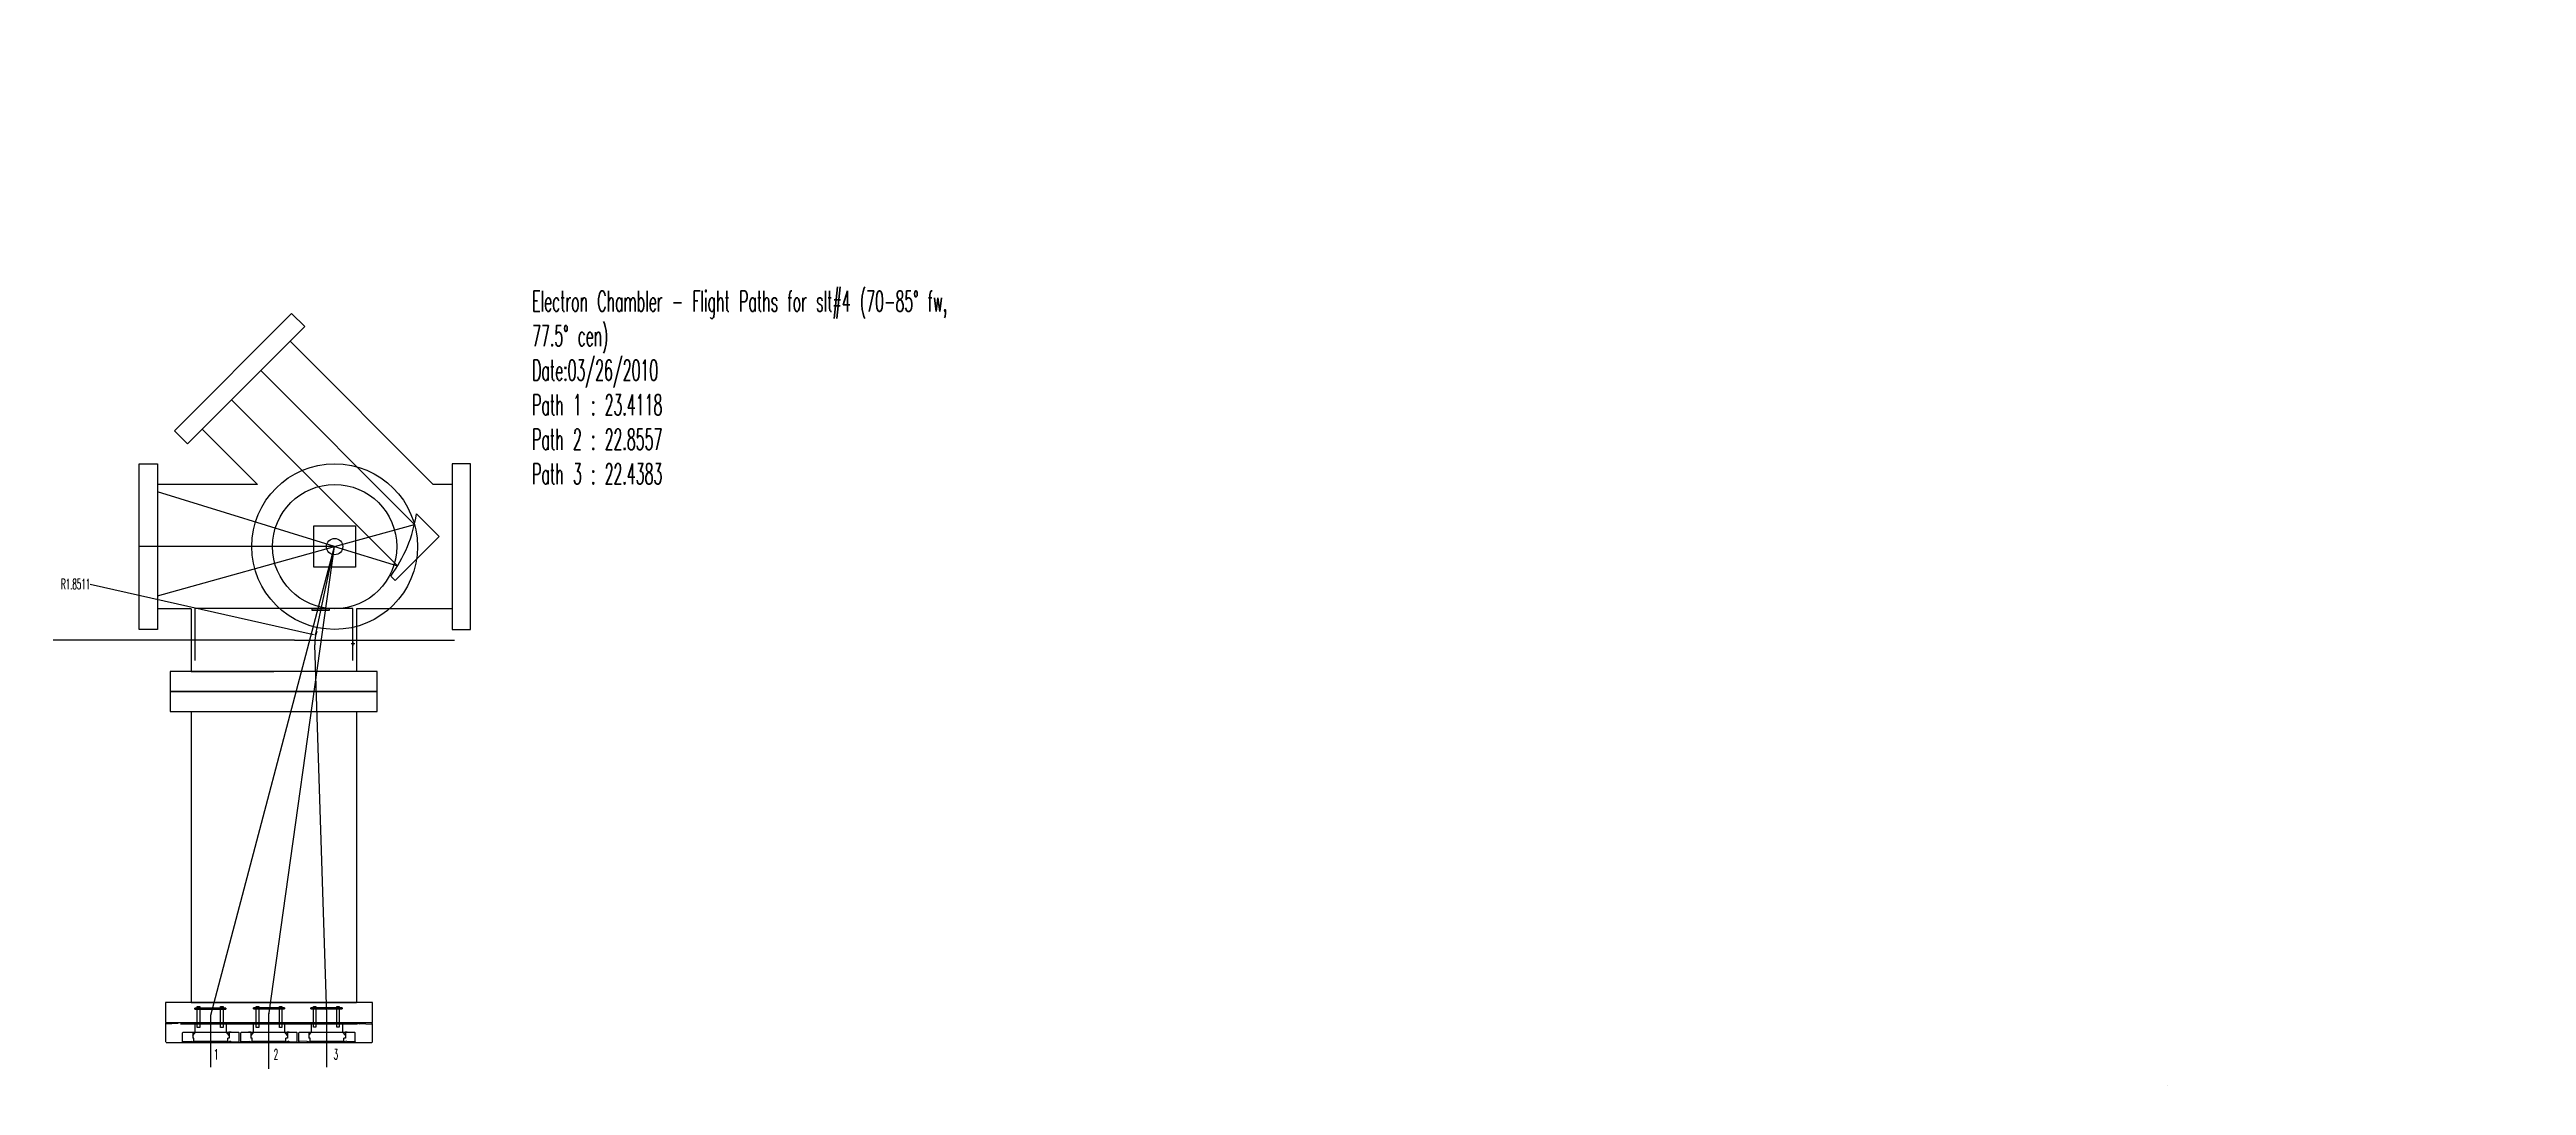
# Model space of a CAD drawing. Extents: x -68 to 52, y -49 to 1.
import ezdxf

# ---------------------------------------------------------------- set-up
doc = ezdxf.new("R2010")
doc.units = 0
doc.header["$LTSCALE"] = 0.1
doc.header["$MEASUREMENT"] = 0
for name, pattern in [('DASHED', [0.75, 0.5, -0.25]), ('DOT', [0.25, 0, -0.25]), ('DOT2', [0.125, 0, -0.125])]:
    doc.linetypes.add(name, pattern=pattern)
doc.layers.get('0').update_dxf_attribs({"linetype": 'CONTINUOUS'})
doc.layers.get('DEFPOINTS').update_dxf_attribs({"linetype": 'CONTINUOUS'})
doc.layers.add('3INCH', color=92, linetype='CONTINUOUS')
doc.layers.add('JUNK', color=150, linetype='CONTINUOUS')
doc.styles.get("Standard").update_dxf_attribs({"font": 'txt.shx', "width": 0.5, "height": 0.5})
doc.dimstyles.get("Standard").update_dxf_attribs({"dimtxt": 0.18, "dimasz": 0.18, "dimexe": 0.18, "dimexo": 0.0625, "dimgap": 0.09, "dimtad": 0, "dimtih": 1, "dimtoh": 1, "dimdec": 4, "dimzin": 0, "dimdsep": 46, "dimtxsty": 'Standard', "dimcen": 0.09, "dimadec": 0, "dimazin": 0, "dimtfac": 1, "dimtdec": 4, "dimtofl": 0, "dimtmove": 0, "dimatfit": 3, "dimfxl": 1, "dimtolj": 1, "dimtzin": 0, "dimarcsym": 0})

# ---------------------------------------------------------------- blocks, each defined once
blk = doc.blocks.new('0001')
at = {"color": 7, "linetype": 'Continuous'}
for p, q in [((29.17, 16.88), (29.2, 16.91)), ((29.17, 16.01), (29.17, 16.88)), ((29.2, 16.91), (39.11, 16.91)), ((39.14, 16.01), (39.14, 16.88)), ((29.78, 15.98), (29.17, 16.01)), ((29.17, 15.97), (29.17, 16.01)), ((29.2, 15.94), (29.17, 15.97)), ((29.2, 15.94), (39.11, 15.94)), ((29.78, 16), (29.88, 15.96)), ((29.78, 16), (29.78, 15.98)), ((29.78, 15.98), (29.78, 15.94)), ((38.42, 15.99), (29.88, 15.99)), ((29.88, 15.99), (29.88, 15.96)), ((38.42, 15.96), (29.88, 15.96)), ((38.53, 15.98), (39.14, 16.01)), ((39.14, 15.97), (39.11, 15.94)), ((39.14, 15.97), (39.14, 16.01))]:
    blk.add_line(p, q, dxfattribs=at)
blk = doc.blocks.new('A$C5B9C110C')
at = {"color": 7, "linetype": 'Continuous'}
for p, q in [((0, 2.7), (0, 0.03)), ((0.03, 2.73), (0.06, 2.73)), ((0.04, 2.32), (0.06, 2.73)), ((0.06, 2.73), (0.47, 2.73)), ((0.47, 2.73), (0.5, 2.7)), ((0.5, 2.7), (0.5, 0.03)), ((0.04, 2.32), (0, 2.32)), ((0.07, 2.32), (0.03, 2.19)), ((0.03, 0.54), (0.03, 2.19)), ((0.05, 2.19), (0.03, 2.19)), ((0.07, 2.32), (0.04, 2.32)), ((0.05, 0.54), (0.05, 2.19)), ((0.05, 2.18), (0.21, 2.18)), ((0.04, 0.41), (0, 0.41)), ((0.05, 0.54), (0.03, 0.54)), ((0.07, 0.41), (0.03, 0.54)), ((0.03, 0), (0.06, 0)), ((0.07, 0.41), (0.04, 0.41)), ((0.04, 0.41), (0.06, 0)), ((0.05, 0.55), (0.21, 0.55)), ((0.47, 0.48), (0.21, 0.48)), ((0.47, 0), (0.5, 0.03)), ((0.06, 0), (0.47, 0))]:
    blk.add_line(p, q, dxfattribs=at)
at = {"color": 2, "linetype": 'Continuous'}
for p, q in [((0.06, 2.73), (0.06, 2.73)), ((0.03, 0.52), (0.05, 0.54)), ((0.05, 0.54), (0.06, 0.55))]:
    blk.add_line(p, q, dxfattribs=at)
at = {"color": 0}
for p, q in [((0.5, 2.24), (0.21, 2.24)), ((0.21, 2.18), (0.21, 2.24)), ((0.21, 0.48), (0.21, 0.55)), ((0.5, 0.48), (0.21, 0.48))]:
    blk.add_line(p, q, dxfattribs=at)
at = {"color": 7, "linetype": 'Continuous'}
for points in [[(0, 2.7), (0.01, 2.71), (0.02, 2.72), (0.03, 2.73)], [(0.03, 0), (0.02, 0.01), (0.01, 0.02), (0, 0.03)]]:
    blk.add_spline(points, degree=3, dxfattribs=at)
blk = doc.blocks.new('002')
at = {"color": 0}
blk.add_line((10.8, 7.26), (10.8, 4.75), dxfattribs=at)
at = {"color": 0, "rotation": 270}
blk.add_blockref('A$C5B9C110C', (9.43, 6.07), dxfattribs=at)
blk = doc.blocks.new('275')
at = {"color": 0, "linetype": 'DOT'}
blk.add_line((18.38, 6.23), (18.48, 6.23), dxfattribs=at)
at = {"color": 0}
for p, q in [((18.48, 6.23), (18.48, 6.38)), ((18.61, 6.23), (18.48, 6.38)), ((18.61, 5.77), (18.61, 6.23)), ((20.11, 6.23), (20.24, 6.38)), ((20.11, 6.23), (20.11, 5.77))]:
    blk.add_line(p, q, dxfattribs=at)
blk.add_blockref('002', (8.56, 0.66), dxfattribs=at)
blk = doc.blocks.new('rod')
at = {"color": 0, "linetype": 'ByBlock'}
for p, q in [((15.52, 5.48), (15.64, 5.48)), ((15.52, 4.48), (15.52, 5.48)), ((15.64, 5.48), (15.64, 4.48)), ((15.64, 4.48), (15.52, 4.48))]:
    blk.add_line(p, q, dxfattribs=at)
blk = doc.blocks.new('Grid')
at = {"color": 0, "linetype": 'ByBlock', "lineweight": 53}
for p, q in [((21.53, 5.11), (23.03, 5.11)), ((21.53, 5.06), (21.53, 5.11)), ((23.03, 5.06), (21.53, 5.06)), ((23.03, 5.11), (23.03, 5.06))]:
    blk.add_line(p, q, dxfattribs=at)
at = {"color": 0, "linetype": 'ByBlock'}
for name, p in [('275', (2.9, 0)), ('rod', (6.14, 0.51)), ('rod', (7.27, 0.51))]:
    blk.add_blockref(name, p, dxfattribs=at)
blk = doc.blocks.new('01')
at = {"color": 0, "linetype": 'ByBlock'}
for p, q in [((-34.27, -17.6), (-34.27, -20.28)), ((-35.15, -19.37), (-35.25, -19.37)), ((-33.39, -19.37), (-33.29, -19.37)), ((-33.29, -19.37), (-33.39, -19.37))]:
    blk.add_line(p, q, dxfattribs=at)
at = {"color": 0, "linetype": 'DASHED'}
blk.add_line((-35.15, -19.37), (-35.25, -19.37), dxfattribs=at)
blk.add_line((-35.15, -19.37), (-35.25, -19.37), dxfattribs=at)
at = {"color": 0, "linetype": 'DOT'}
for p, q in [((-35.15, -19.37), (-35.25, -19.37)), ((-33.39, -19.37), (-33.29, -19.37))]:
    blk.add_line(p, q, dxfattribs=at)
at = {"color": 0}
blk.add_line((-33.39, -19.37), (-33.29, -19.37), dxfattribs=at)
at = {"color": 0, "linetype": 'ByBlock', "lineweight": 53}
for p, q in [((-35.03, -20.5), (-33.53, -20.5)), ((-35.03, -20.55), (-35.03, -20.5)), ((-33.53, -20.55), (-35.03, -20.55)), ((-33.53, -20.5), (-33.53, -20.55))]:
    blk.add_line(p, q, dxfattribs=at)
at = {"color": 0, "linetype": 'DOT', "flags": 128}
blk.add_lwpolyline([(-35.25, -19.37), (-35.15, -19.37)], dxfattribs=at)
for p in [(-59.33, -25.61), (-53.72, -25.6)]:
    blk.add_blockref('Grid', p)
at = {"color": 0, "linetype": 'ByBlock'}
for name, p in [('275', (-53.63, -25.6)), ('rod', (-50.42, -25.09)), ('rod', (-49.3, -25.09))]:
    blk.add_blockref(name, p, dxfattribs=at)
at = {"color": 5}
blk.add_blockref('0001', (-68.42, -35.77), dxfattribs=at)
blk = doc.blocks.new('*D34')
at = {"color": 0, "lineweight": -2}
for p, q in [((-65.81, -24.82), (-55.1, -27.24)), ((-53.21, -27.69), (-53.03, -27.69)), ((-53.12, -27.78), (-53.12, -27.6))]:
    blk.add_line(p, q, dxfattribs=at)
blk.add_arc((-53.12, -27.69), 1.85, 161.6753, 167.9114, dxfattribs=at)
at = {"color": 0}
blk.add_solid([(-55.1, -27.21), (-55.11, -27.27), (-54.93, -27.28)], dxfattribs=at)
at = {"layer": 'DEFPOINTS', "color": 0}
for p in [(-54.93, -27.28), (-53.12, -27.69)]:
    blk.add_point(p, dxfattribs=at)
at = {"color": 0, "insert": (-66.52, -24.82), "char_height": 0.5, "attachment_point": 5}
blk.add_mtext('\\A1;R1.8511', dxfattribs=at)

msp = doc.modelspace()

# ---------------------------------------------------------------- linework, layer by layer
at = {"color": 1}
for p, q in [((-57.58345, -14.50534), (-58.99766, -15.91955)), ((-57.58345, -14.50534), (-58.99766, -15.91955)), ((-50.15645, -21.93234), (-57.58345, -14.50534)), ((-50.97732, -23.94253), (-58.99766, -15.91955)), ((-62.562, -20.3674), (-62.562, -25.38696)), ((-54.012, -23.006), (-62.562, -20.3674)), ((-54.012, -23.006), (-50.15645, -21.93234)), ((-62.562, -25.38696), (-54.012, -23.006)), ((-54.012, -23.006), (-50.97732, -23.94253)), ((-55.09882, -26.1), (-55.09882, -26)), ((-55.09882, -26), (-54.26942, -26)), ((-54.26942, -26.1), (-55.09882, -26.1)), ((-53.12792, -26), (-54.26942, -26)), ((-54.26942, -26), (-54.26942, -26.1))]:
    msp.add_line(p, q, dxfattribs=at)
for p, q in [((-48.97246, -22.52023), (-50.0614, -21.43129)), ((-51.09378, -24.64155), (-48.97246, -22.52023)), ((-54.012, -23.006), (-63.452, -23.006)), ((-58.012, -23.006), (-58.012, -23.006)), ((-51.09378, -24.64155), (-51.30591, -24.42942)), ((-55.94542, -27.521), (-67.59582, -27.521)), ((-55.94542, -27.521), (-48.22488, -27.521)), ((-60.94542, -29.036), (-56.94542, -29.036)), ((34.50774, -49.031), (34.50774, -49.031))]:
    msp.add_line(p, q)
at = {"color": 5}
for p, q in [((-59.98947, -45.64186), (-54.012, -23.006)), ((-57.18437, -45.64045), (-54.012, -23.006)), ((-54.93149, -27.29924), (-54.012, -23.006)), ((-54.38383, -45.6371), (-54.97154, -27.74768))]:
    msp.add_line(p, q, dxfattribs=at)
at = {"color": 3}
for p, q in [((-60.76292, -26), (-60.76292, -28.5)), ((-53.12792, -26), (-60.76292, -26)), ((-53.12792, -28.5), (-53.12792, -26)), ((-53.12792, -28.5), (-53.12792, -26))]:
    msp.add_line(p, q, dxfattribs=at)
at = {"color": 0}
for p, q in [((-60.94542, -30.9732), (-60.94542, -45.036)), ((-52.952, -30.9732), (-52.952, -45.036)), ((-52.952, -45.036), (-60.94542, -45.036))]:
    msp.add_line(p, q, dxfattribs=at)
msp.add_lwpolyline([(-53.01215, -24.00585), (-55.01215, -24.00585), (-55.01215, -22.00585), (-53.01215, -22.00585)], close=True)
for radius in [4, 3, 0.394]:
    msp.add_circle((-54.012, -23.006), radius)
msp.add_arc((-56.70681, -20.43018), 6.72039, 323.4808958, 351.4329822, dxfattribs=at)
at = {"color": 5}
msp.add_arc((-53.12148, -27.6869), 1.85107, 167.9114192, 181.8816262, dxfattribs=at)
at = {"layer": '3INCH', "color": 0}
for p, q in [((-56.16604, -13.08793), (-49.24797, -20.006)), ((-57.73325, -20.006), (-60.40868, -17.33057)), ((-57.73325, -20.006), (-62.55542, -20.006)), ((-48.342, -20.006), (-49.24797, -20.006)), ((-60.94542, -26.006), (-62.562, -26.006)), ((-60.94542, -26.006), (-60.94542, -29.036)), ((-52.952, -26.006), (-52.952, -29.036)), ((-48.342, -26.006), (-52.952, -26.006))]:
    msp.add_line(p, q, dxfattribs=at)
for points in [[(-61.11579, -18.03768), (-61.74511, -17.40835), (-56.08826, -11.7515), (-55.45893, -12.38082)], [(-62.562, -27.006), (-63.452, -27.006), (-63.452, -19.006), (-62.562, -19.006)], [(-48.342, -27.006), (-47.452, -27.006), (-47.452, -19.006), (-48.342, -19.006)], [(-61.952, -30.006), (-51.952, -30.006), (-51.952, -29.036), (-61.952, -29.036)], [(-61.9549, -30.9732), (-51.9549, -30.9732), (-51.9549, -30.0032), (-61.9549, -30.0032)], [(-62.1774, -45.99722), (-52.1774, -45.99722), (-52.1774, -45.02722), (-62.1774, -45.02722)]]:
    msp.add_lwpolyline(points, close=True, dxfattribs=at)

# ---------------------------------------------------------------- block references
at = {"color": 0, "rotation": 180}
msp.add_blockref('01', (-91.45606, -65.8337), dxfattribs=at)

# ---------------------------------------------------------------- texts
at = {"char_height": 0.18}
for insert, attachment_point in [((14.90121, 0.99919), 6), ((28.25342, -2.07808), 4), ((28.48853, -2.28166), 4), ((28.55124, -2.3557), 4), ((28.63105, -2.50378), 4), ((28.63675, -2.48669), 4), ((17.19947, -4.46975), 6), ((24.28698, -6.56262), 6), ((25.52461, -7.07637), 4), ((25.60283, -6.44304), 4), ((25.69699, -6.76286), 4), ((22.94948, -7.21262), 6), ((25.80475, -8.35779), 4), ((26.23371, -9.2183), 4), ((25.98536, -9.7496), 4), ((25.98536, -10.3996), 4), ((26.19453, -12.54363), 4), ((26.34106, -12.45102), 4), ((26.34106, -13.10102), 4), ((20.06335, -13.9247), 4)]:
    msp.add_mtext('\\A1;', dxfattribs=dict(at, insert=insert, attachment_point=attachment_point))
at = {"linetype": 'DOT2', "char_height": 0.18}
for insert, attachment_point in [((15.80171, 0.85998), 6), ((51.81674, -4.09948), 4), ((17.48309, -5.84544), 6), ((30.83913, -11.47307), 4), ((49.07996, -12.69117), 6), ((31.32459, -16.79691), 4)]:
    msp.add_mtext('\\A1;', dxfattribs=dict(at, insert=insert, attachment_point=attachment_point))
at = {"color": 6, "insert": (-61.17612, -47.27418), "char_height": 0.5, "width": 8.4693881, "attachment_point": 1}
msp.add_mtext('{\\C1;      1^I^I 2^I     3}', dxfattribs=at)
at = {"layer": 'JUNK', "color": 5, "linetype": 'ByBlock', "insert": (-44.47563, -10.65811), "char_height": 1, "width": 21.7744739, "attachment_point": 1}
msp.add_mtext('Electron Chambler - Flight Paths for slt#4 (70-85%%D fw, 77.5%%D cen) \\PDate:03/26/2010\\PPath 1 : 23.4118\\PPath 2 : 22.8557\\PPath 3 : 22.4383', dxfattribs=at)

# ---------------------------------------------------------------- dimensions: what is measured, and where the dimension line sits
at = {"color": 6}
dim = msp.add_radius_dim(center=(-53.12148, -27.6869), mpoint=(-54.92688, -27.27827), dimstyle='Standard', dxfattribs=at)
dim.commit()
dim.dimension.update_dxf_attribs({"geometry": '*D34', "text_midpoint": (-65.80547, -24.81605), "dimtype": 164})

doc.saveas('drawing.dxf')
